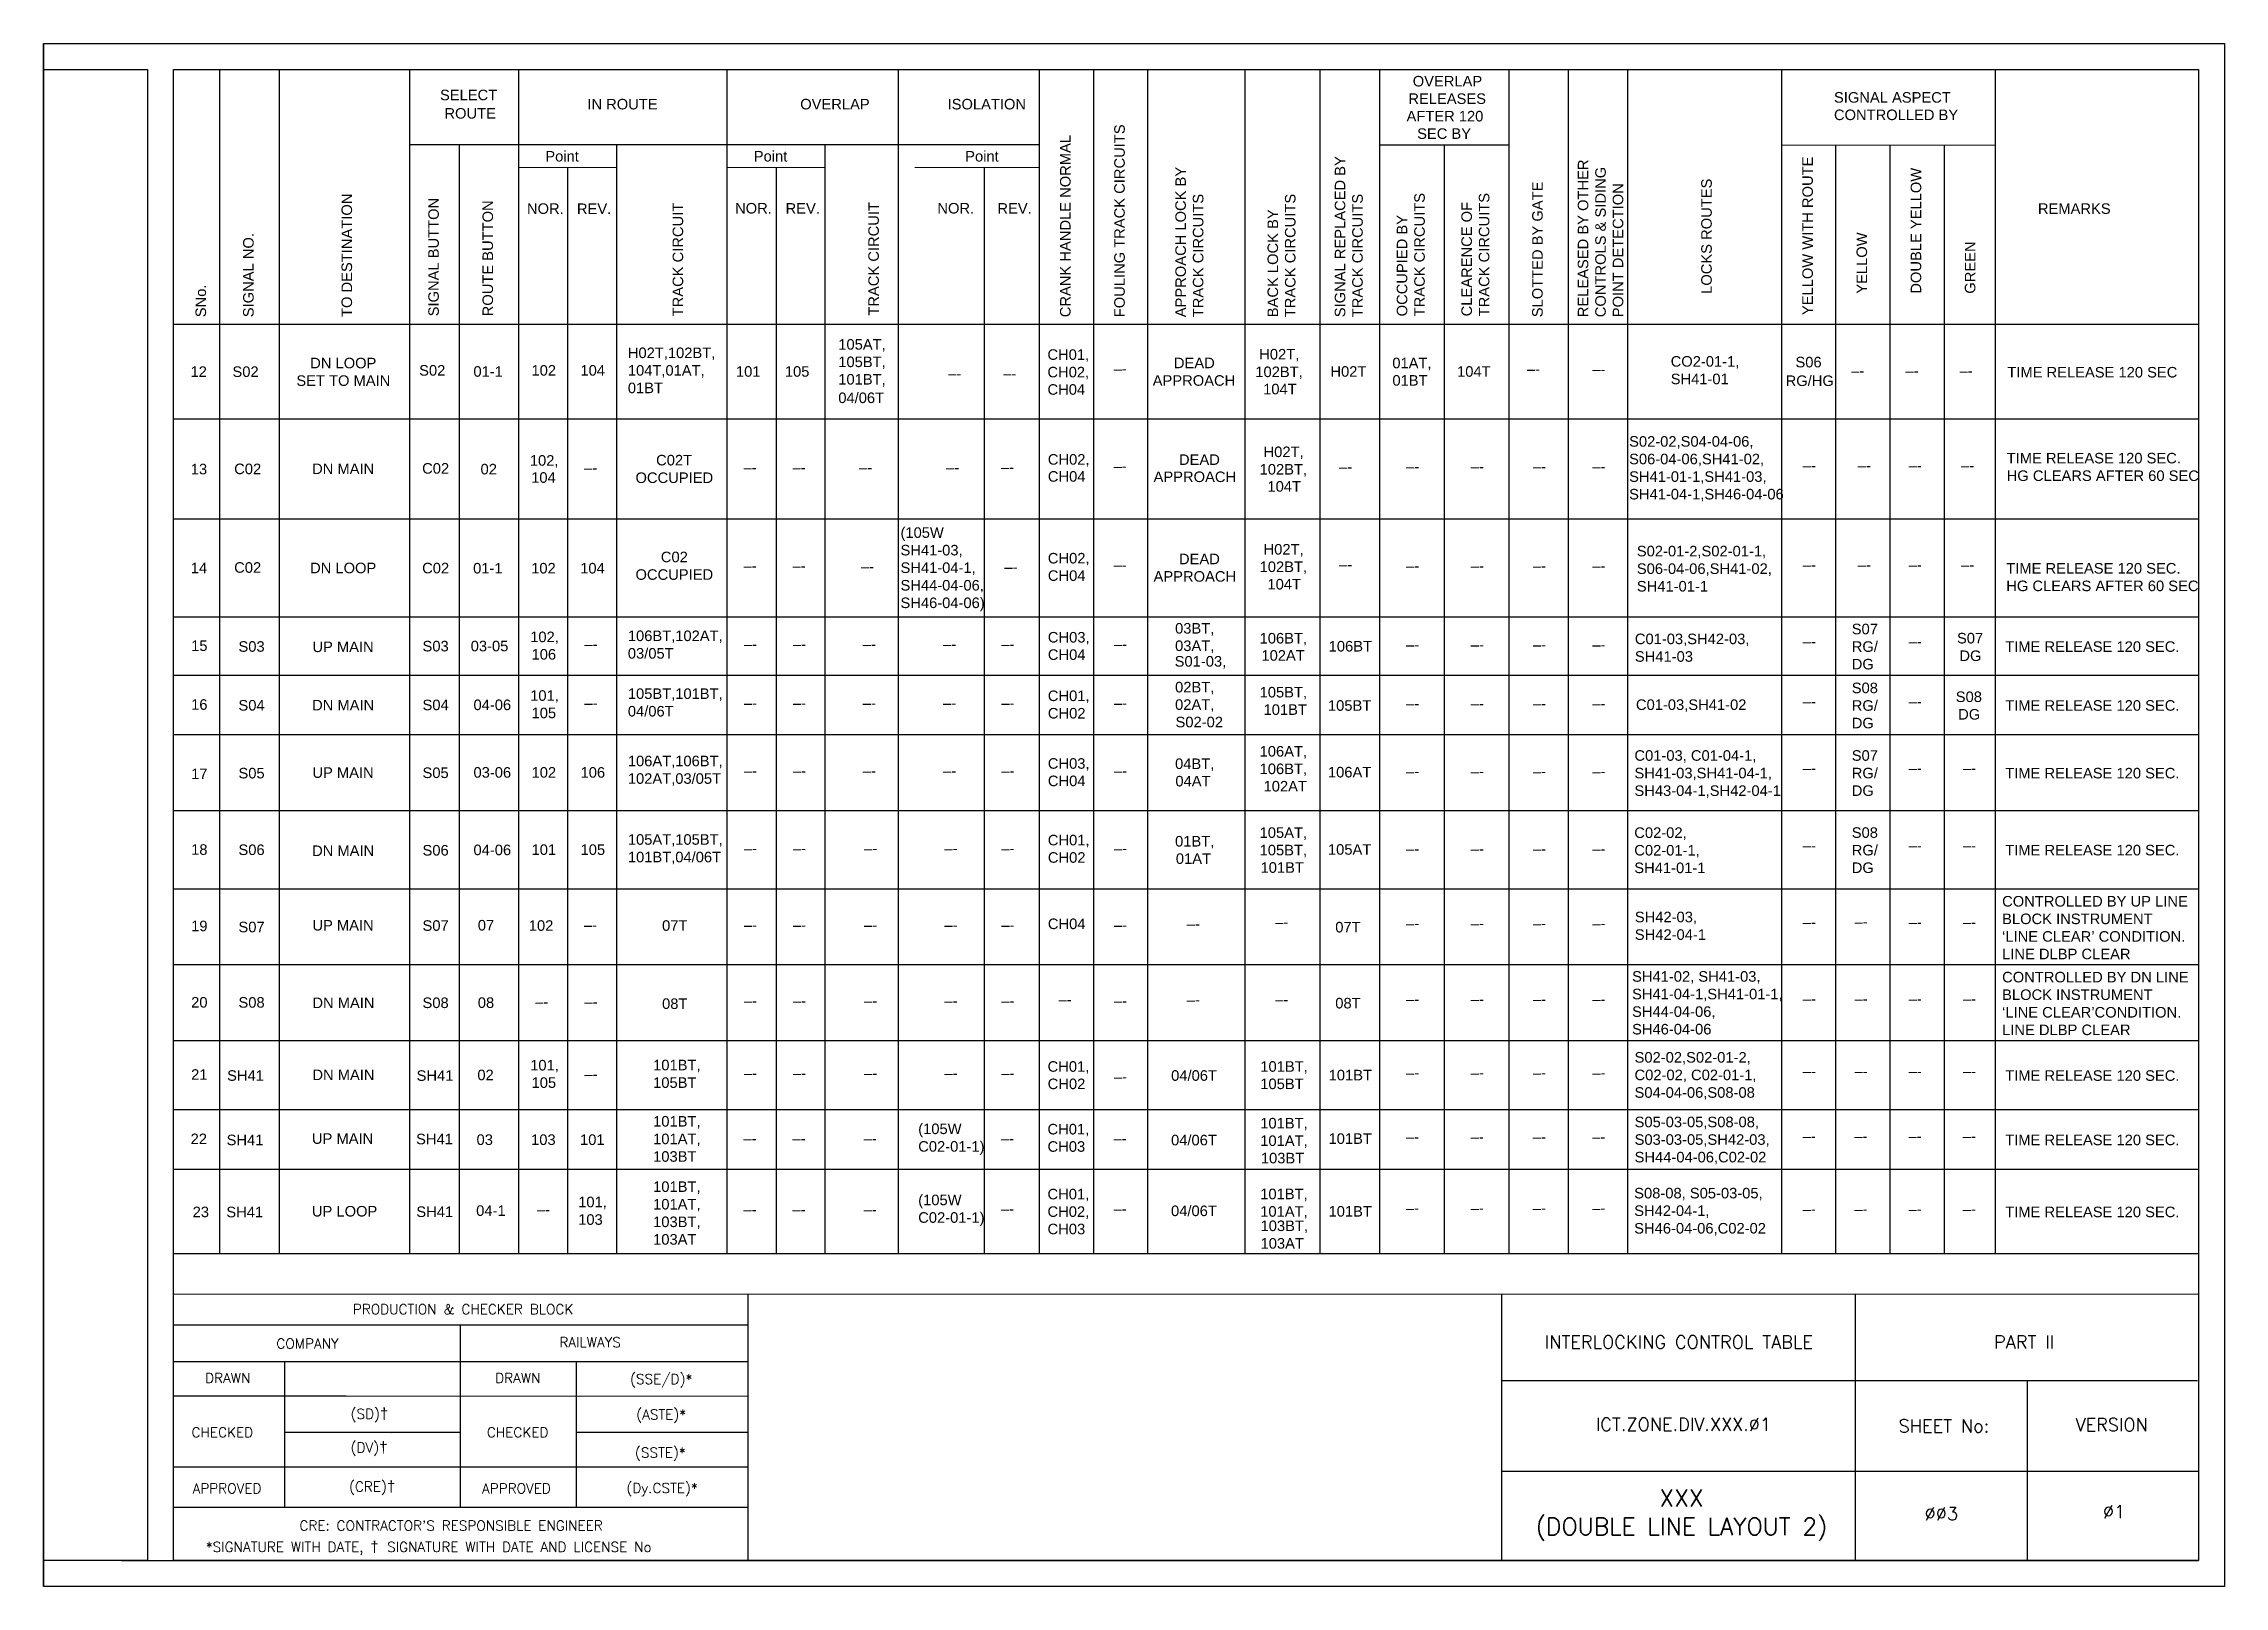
# Model space of a CAD drawing. Header units: inches. Extents: x -19 to 1646, y 43 to 715.
# Drawn here: x 770 to 1190, y 42.8 to 339.8 of the extents above; entities that cross this region are included whole.
import ezdxf
from ezdxf.enums import TextEntityAlignment as Align

# ---------------------------------------------------------------- set-up
doc = ezdxf.new("R2010")
doc.units = ezdxf.units.IN
doc.header["$MEASUREMENT"] = 0
for name, color, linetype in [('PDF2_Text', 7, 'Continuous'), ('PDF_Geometry', 7, 'Continuous'), ('PDF_Text', 7, 'Continuous')]:
    doc.layers.add(name, color=color, linetype=linetype)
doc.styles.add('PDF Arial', font='arial.ttf')
doc.styles.add('ROMANS', font='romans.shx', dxfattribs={"height": 2})

msp = doc.modelspace()

# ---------------------------------------------------------------- texts
at = {"style": 'ROMANS'}
for s, height, p in [('PRODUCTION & CHECKER BLOCK', 1.92, (850.75, 96.2)), ('COMPANY', 1.92, (820.79, 89.58)), ('RAILWAYS', 1.92, (875.21, 89.84)), ('(SSE/D)*', 1.92, (888.9, 82.75)), ('DRAWN', 1.92, (805.43, 82.96)), ('DRAWN', 1.92, (861.29, 82.96)), ('(ASTE)*', 1.92, (888.9, 75.93)), ('CHECKED', 1.92, (804.38, 72.5)), ('CHECKED', 1.92, (861.25, 72.5)), ('(SSTE)*', 1.92, (888.73, 68.6)), ('(Dy.CSTE)*', 1.92, (889.07, 61.78)), ('APPROVED', 1.92, (805.28, 61.7)), ('APPROVED', 1.92, (861.02, 61.7)), ('XXX', 3.3, (1085.41, 59.85)), ("CRE: CONTRACTOR'S RESPONSIBLE ENGINEER", 1.92, (848.44, 54.55)), ('(DOUBLE LINE LAYOUT 2)', 3.3, (1085.41, 54.38))]:
    msp.add_text(s, height=height, dxfattribs=at).set_placement(p, align=Align.MIDDLE_CENTER)
at = {"lineweight": -2, "style": 'ROMANS'}
for s, p in [('INTERLOCKING CONTROL TABLE', (1084.89, 89.87)), ('PART II', (1151.39, 89.87)), ('ICT.ZONE.DIV.XXX.Ø1', (1085.78, 74.03)), ('SHEET No:', (1135.95, 73.73)), ('VERSION', (1168.26, 73.96)), ('ØØ3 ', (1136.3, 56.87)), ('Ø1', (1168.72, 57.24))]:
    msp.add_text(s, height=2.5, dxfattribs=at).set_placement(p, align=Align.MIDDLE_CENTER)
at = {"char_height": 1.92, "attachment_point": 1, "style": 'ROMANS'}
for s, width, insert in [('(SD){\\fArial|b0|i0|c0|p34;\\H1.08333x;†}', 8.1172, (829.07, 77.17)), ('(DV){\\fArial|b0|i0|c0|p34;\\H1.08333x;†}', 8.1172, (829.07, 70.7)), ('(CRE){\\fArial|b0|i0|c0|p34;\\H1.08333x;†}', 8.1172, (828.77, 63.17)), ('\\pi-5.76,l9.6,t9.6;*SIGNATURE WITH DATE, {\\fArial|b0|i0|c0|p34;\\H1.08333x;†  }SIGNATURE WITH DATE AND LICENSE No', 104.6362, (797.36, 51.56))]:
    msp.add_mtext_dynamic_manual_height_columns(s, width=width, gutter_width=12.5, heights=[0], dxfattribs=dict(at, insert=insert))
at = {"layer": 'PDF2_Text', "attachment_point": 7, "style": 'PDF Arial'}
for s, insert, char_height in [('–-', (976.04, 276.26), 2.03), ('–-', (1068.24, 276.14), 2.03), ('102,', (863.6, 258.21), 2.03), ('CH02,', (963.36, 258.41), 2.03), ('DEAD', (988.62, 258.74), 2.03), ('H02T,', (1004.91, 259.87), 2.03), ('13', (798.3, 256.9), 2.03), ('C02', (806.66, 256.93), 2.03), ('C02', (842.86, 257.03), 2.03), ('02', (854.11, 256.89), 2.03), ('104', (863.86, 255.27), 2.03), ('–-', (874.05, 257.16), 2.03), ('–-', (904.76, 257.24), 2.03), ('–-', (914.2, 257.24), 2.03), ('–-', (927.01, 257.24), 2.03), ('–-', (943.78, 257.24), 2.03), ('–-', (954.35, 257.29), 2.03), ('CH04', (963.37, 255.48), 2.03), ('–-', (976.04, 257.52), 2.03), ('APPROACH', (983.72, 255.41), 2.03), ('102BT,', (1004.15, 256.5), 2.03), ('–-', (1019.47, 257.36), 2.03), ('–-', (1032.36, 257.42), 2.03), ('–-', (1044.82, 257.42), 2.03), ('–-', (1056.78, 257.42), 2.03), ('–-', (1068.24, 257.42), 2.03), ('–-', (1108.77, 257.62), 2.03), ('–-', (1119.36, 257.62), 2.03), ('–-', (1129.16, 257.62), 2.03), ('–-', (1139.26, 257.62), 2.03), ('104T', (1005.66, 253.56), 2.03), ('14', (798.3, 237.89), 2.03), ('C02', (806.66, 237.95), 2.03), ('C02', (842.86, 237.84), 2.03), ('01-1', (852.68, 237.81), 2.03), ('102', (863.86, 237.81), 2.03), ('104', (873.3, 237.81), 2.03), ('CH02,', (963.36, 239.39), 2.03), ('DEAD', (988.62, 239.62), 2.03), ('102BT,', (1004.15, 237.74), 2.03), ('H02T,', (1004.91, 241.1), 2.03), ('–-', (1019.47, 238.55), 2.03), ('–-', (904.76, 238.3), 2.03), ('–-', (914.2, 238.3), 2.03), ('–-', (927.37, 238.16), 2.03), ('–-', (955, 238.08), 2.03), ('CH04', (963.37, 236.39), 2.03), ('–-', (976.04, 238.47), 2.03), ('APPROACH', (983.72, 236.23), 2.03), ('104T', (1005.66, 234.73), 2.03), ('–-', (1032.36, 238.31), 2.03), ('–-', (1044.82, 238.31), 2.03), ('–-', (1056.78, 238.31), 2.03), ('–-', (1068.24, 238.31), 2.03), ('–-', (1108.77, 238.48), 2.03), ('–-', (1119.36, 238.48), 2.03), ('–-', (1129.16, 238.48), 2.03), ('–-', (1139.26, 238.48), 2.03), ('03BT,', (987.87, 225.89), 2.03), ('S07\\PRG/\\PDG', (1118.19, 219.34), 2.03), ('15', (798.37, 222.89), 2.03), ('S03', (807.48, 222.74), 2.03), ('S03', (842.93, 222.81), 2.03), ('03-05', (852.21, 222.83), 2.03), ('102,', (863.67, 224.24), 2.03), ('106', (863.93, 221.23), 2.03), ('–-', (874.12, 223.22), 2.03), ('–-', (904.83, 223.22), 2.03), ('–-', (914.27, 223.22), 2.03), ('–-', (927.73, 223.22), 2.03), ('–-', (943.2, 223.22), 2.03), ('–-', (954.42, 223.22), 2.03), ('CH03,', (963.37, 224.17), 2.03), ('CH04', (963.37, 221.17), 2.03), ('–-', (976.11, 223.22), 2.03), ('03AT,', (987.87, 222.53), 2.03), ('106BT,', (1004.15, 223.98), 2.03), ('102AT', (1004.5, 221.02), 2.03), ('106BT', (1017.45, 222.79), 2.03), ('–-', (1032.36, 223.13), 2.03), ('–-', (1044.82, 223.13), 2.03), ('–-', (1056.78, 223.13), 2.03), ('–-', (1068.24, 223.13), 2.03), ('C01-03,SH42-03,\\PSH41-03', (1076.42, 220.82), 2.0298), ('–-', (1108.77, 223.75), 2.03), ('–-', (1129.16, 223.75), 2.03), ('TIME RELEASE 120 SEC.', (1147.75, 222.72), 2.0298), ('S01-03,', (987.79, 219.54), 2.03), ('101,', (863.67, 212.95), 2.03), ('CH01,', (963.36, 212.9), 2.03), ('02BT,', (987.87, 214.57), 2.03), ('105BT,', (1004.15, 213.59), 2.03), ('S08\\PRG/\\PDG', (1118.19, 208), 2.03), ('16', (798.37, 211.57), 2.03), ('S04', (807.48, 211.42), 2.03), ('S04', (842.93, 211.49), 2.03), ('04-06', (852.75, 211.51), 2.03), ('105', (863.93, 209.95), 2.03), ('–-', (874.12, 211.9), 2.03), ('–-', (904.83, 211.9), 2.03), ('–-', (914.27, 211.9), 2.03), ('–-', (927.73, 211.9), 2.03), ('–-', (943.2, 211.9), 2.03), ('–-', (954.42, 211.9), 2.03), ('CH02', (963.37, 209.89), 2.03), ('–-', (976.11, 211.9), 2.03), ('02AT,', (987.87, 211.21), 2.03), ('S02-02', (987.95, 208.2), 2.03), ('101BT', (1004.91, 210.59), 2.03), ('105BT', (1017.31, 211.38), 2.03), ('–-', (1032.36, 211.81), 2.03), ('–-', (1044.82, 211.81), 2.03), ('–-', (1056.78, 211.81), 2.03), ('–-', (1068.24, 211.81), 2.03), ('–-', (1108.77, 212.2), 2.03), ('–-', (1129.16, 212.2), 2.03), ('TIME RELEASE 120 SEC.', (1147.75, 211.39), 2.0298), ('CH03,', (963.36, 199.87), 2.03), ('04BT,', (987.87, 199.82), 2.03), ('106AT,', (1004.15, 202.21), 2.03), ('C01-03, C01-04-1,\\PSH41-03,SH41-04-1,\\PSH43-04-1,SH42-04-1', (1076.34, 194.64), 2.0298), ('S07\\PRG/\\PDG', (1118.19, 194.99), 2.03), ('17', (798.37, 198.25), 2.03), ('S05', (807.48, 198.36), 2.03), ('S05', (842.93, 198.43), 2.03), ('03-06', (852.75, 198.5), 2.03), ('102', (863.93, 198.5), 2.03), ('106', (873.37, 198.5), 2.03), ('–-', (904.83, 198.83), 2.03), ('–-', (914.27, 198.83), 2.03), ('–-', (927.73, 198.83), 2.03), ('–-', (943.2, 198.83), 2.03), ('–-', (954.42, 198.83), 2.03), ('CH04', (963.37, 196.87), 2.03), ('–-', (976.11, 198.83), 2.03), ('04AT', (987.93, 196.82), 2.03), ('106BT,', (1004.15, 198.84), 2.03), ('102AT', (1004.91, 195.84), 2.03), ('106AT', (1017.31, 198.55), 2.03), ('–-', (1032.36, 198.74), 2.03), ('–-', (1044.82, 198.74), 2.03), ('–-', (1056.78, 198.74), 2.03), ('–-', (1068.24, 198.74), 2.03), ('–-', (1108.77, 199.37), 2.03), ('–-', (1129.16, 199.37), 2.03), ('–-', (1139.6, 199.37), 2.03), ('TIME RELEASE 120 SEC.', (1147.75, 198.36), 2.0298), ('105AT,', (1004.15, 186.56), 2.03), ('S08\\PRG/\\PDG', (1118.19, 180.15), 2.03), ('18', (798.37, 183.65), 2.03), ('S06', (807.48, 183.61), 2.03), ('S06', (842.93, 183.51), 2.03), ('04-06', (852.75, 183.58), 2.03), ('101', (863.93, 183.63), 2.03), ('105', (873.37, 183.63), 2.03), ('–-', (904.83, 183.91), 2.03), ('–-', (914.27, 183.91), 2.03), ('–-', (927.99, 183.91), 2.03), ('–-', (943.46, 183.91), 2.03), ('–-', (954.42, 183.91), 2.03), ('CH01,', (963.36, 185.12), 2.03), ('–-', (976.11, 183.91), 2.03), ('01BT,', (987.87, 184.9), 2.03), ('105BT,', (1004.15, 183.2), 2.03), ('105AT', (1017.31, 183.67), 2.03), ('C02-02, \\PC02-01-1,\\PSH41-01-1', (1076.31, 180.13), 2.03), ('–-', (1108.77, 184.44), 2.03), ('–-', (1129.16, 184.44), 2.03), ('–-', (1139.6, 184.44), 2.03), ('TIME RELEASE 120 SEC.', (1147.75, 183.54), 2.0298), ('CH02', (963.37, 182.12), 2.03), ('01AT', (988.02, 181.9), 2.03), ('101BT', (1004.33, 180.19), 2.03), ('–-', (1032.36, 183.82), 2.03), ('–-', (1044.82, 183.82), 2.03), ('–-', (1056.78, 183.82), 2.03), ('–-', (1068.24, 183.82), 2.03), ('CONTROLLED BY UP LINE\\PBLOCK INSTRUMENT \\P‘LINE CLEAR’ CONDITION.\\PLINE DLBP CLEAR', (1147.15, 163.54), 2.0298), ('19', (798.37, 168.94), 2.03), ('S07', (807.48, 168.74), 2.03), ('S07', (842.93, 169.02), 2.03), ('07', (853.58, 169.08), 2.03), ('102', (863.4, 169.02), 2.03), ('–-', (874.01, 169.16), 2.03), ('07T', (889.07, 169.02), 2.03), ('–-', (904.83, 169.16), 2.03), ('–-', (914.27, 169.16), 2.03), ('–-', (927.99, 169.16), 2.03), ('–-', (943.46, 169.16), 2.03), ('–-', (954.42, 169.16), 2.03), ('CH04', (963.37, 169.35), 2.03), ('–-', (976.11, 169.16), 2.03), ('–-', (990.13, 169.38), 2.03), ('–-', (1007.17, 169.73), 2.03), ('07T', (1018.72, 168.71), 2.03), ('–-', (1032.36, 169.48), 2.03), ('–-', (1044.82, 169.48), 2.03), ('–-', (1056.78, 169.48), 2.03), ('–-', (1068.24, 169.48), 2.03), ('–-', (1108.77, 169.69), 2.03), ('–-', (1118.73, 169.8), 2.03), ('–-', (1129.16, 169.69), 2.03), ('–-', (1139.6, 169.69), 2.03), ('SH41-02, SH41-03,\\PSH41-04-1,SH41-01-1,\\PSH44-04-06,\\PSH46-04-06', (1075.88, 149.07), 2.0298), ('CONTROLLED BY DN LINE\\PBLOCK INSTRUMENT\\P‘LINE CLEAR’CONDITION.\\PLINE DLBP CLEAR', (1147.15, 148.94), 2.0298), ('20', (798.37, 154.24), 2.03), ('S08', (807.48, 154.22), 2.03), ('S08', (842.93, 154.15), 2.03), ('08', (853.58, 154.18), 2.03), ('08T', (889.07, 153.98), 2.03), ('–-', (904.83, 154.56), 2.03), ('–-', (914.27, 154.56), 2.03), ('–-', (927.99, 154.56), 2.03), ('–-', (943.46, 154.56), 2.03), ('–-', (954.42, 154.56), 2.03), ('–-', (965.42, 154.81), 2.03), ('–-', (976.11, 154.56), 2.03), ('–-', (990.13, 154.78), 2.03), ('–-', (1007.17, 154.81), 2.03), ('08T', (1018.72, 154.08), 2.03), ('–-', (1032.36, 154.88), 2.03), ('–-', (1044.82, 154.88), 2.03), ('–-', (1056.78, 154.88), 2.03), ('–-', (1068.24, 154.88), 2.03), ('–-', (1108.77, 154.93), 2.03), ('–-', (1118.73, 154.93), 2.03), ('–-', (1129.16, 154.93), 2.03), ('–-', (1139.6, 154.93), 2.03), ('–-', (864.63, 154.38), 2.03), ('–-', (874.12, 154.38), 2.03), ('101,', (863.67, 141.78), 2.03), ('101BT,\\P105BT', (887.34, 138.78), 2.03), ('CH01,', (963.32, 141.54), 2.03), ('101BT,', (1004.29, 141.54), 2.03), ('S02-02,S02-01-2,\\PC02-02, C02-01-1, \\PS04-04-06,S08-08', (1076.36, 136.53), 2.0298), ('21', (798.37, 140.37), 2.03), ('SH41', (805.29, 140.15), 2.03), ('SH41', (841.79, 140.14), 2.03), ('02', (853.5, 140.26), 2.03), ('105', (863.93, 138.78), 2.03), ('–-', (874.12, 140.45), 2.03), ('–-', (904.83, 140.63), 2.03), ('–-', (914.27, 140.63), 2.03), ('–-', (927.99, 140.63), 2.03), ('–-', (943.46, 140.63), 2.03), ('–-', (954.42, 140.63), 2.03), ('CH02', (963.33, 138.54), 2.03), ('–-', (976.11, 139.96), 2.03), ('04/06T', (987.11, 140.15), 2.03), ('105BT', (1004.28, 138.54), 2.03), ('101BT', (1017.45, 140.23), 2.03), ('–-', (1032.36, 140.73), 2.03), ('–-', (1044.82, 140.73), 2.03), ('–-', (1056.78, 140.73), 2.03), ('–-', (1068.24, 140.73), 2.03), ('–-', (1108.77, 141), 2.03), ('–-', (1118.73, 141), 2.03), ('–-', (1129.16, 141), 2.03), ('–-', (1139.6, 141), 2.03), ('TIME RELEASE 120 SEC.', (1147.75, 140.14), 2.0298), ('101BT,\\P101AT,\\P103BT', (887.34, 124.56), 2.03), ('(105W\\PC02-01-1)', (938.4, 125.92), 2.03), ('CH01,', (963.3, 129.47), 2.03), ('101BT,', (1004.27, 130.62), 2.03), ('S05-03-05,S08-08,\\PS03-03-05,SH42-03,\\PSH44-04-06,C02-02', (1076.37, 124.09), 2.0298), ('22', (798.27, 127.98), 2.03), ('SH41', (805.2, 127.75), 2.03), ('SH41', (841.69, 127.92), 2.03), ('103', (863.84, 127.8), 2.03), ('101', (873.27, 127.8), 2.03), ('–-', (904.74, 128.07), 2.03), ('–-', (914.18, 128.07), 2.03), ('–-', (927.9, 128.07), 2.03), ('–-', (954.33, 128.07), 2.03), ('CH03', (963.31, 126.48), 2.03), ('–-', (976.02, 128.07), 2.03), ('04/06T', (987.09, 127.72), 2.03), ('101AT,', (1004.27, 127.25), 2.03), ('103BT', (1004.39, 124.25), 2.03), ('101BT', (1017.42, 128), 2.03), ('–-', (1032.33, 128.36), 2.03), ('–-', (1044.8, 128.36), 2.03), ('–-', (1056.76, 128.36), 2.03), ('–-', (1068.21, 128.36), 2.03), ('–-', (1108.75, 128.51), 2.03), ('–-', (1118.7, 128.51), 2.03), ('–-', (1129.14, 128.51), 2.03), ('–-', (1139.57, 128.51), 2.03), ('TIME RELEASE 120 SEC.', (1147.75, 127.75), 2.0298), ('101,\\P103', (872.91, 112.42), 2.03), ('(105W\\PC02-01-1)', (938.4, 112.23), 2.03), ('CH01,', (963.3, 116.97), 2.03), ('101BT,', (1004.27, 117), 2.03), ('S08-08, S05-03-05, \\PSH42-04-1,\\PSH46-04-06,C02-02', (1076.29, 110.39), 2.0298), ('23', (798.66, 113.89), 2.03), ('SH41', (805.15, 113.87), 2.03), ('SH41', (841.74, 113.92), 2.03), ('04-1', (853.27, 114.14), 2.03), ('–-', (864.97, 114.4), 2.03), ('–-', (904.74, 114.4), 2.03), ('–-', (914.18, 114.4), 2.03), ('–-', (927.9, 114.4), 2.03), ('–-', (954.33, 114.51), 2.03), ('CH02,', (963.3, 113.6), 2.03), ('–-', (976.02, 114.51), 2.03), ('04/06T', (987.09, 114.1), 2.03), ('101AT,', (1004.27, 113.63), 2.03), ('101BT', (1017.42, 114), 2.03), ('–-', (1032.33, 114.67), 2.03), ('–-', (1044.8, 114.67), 2.03), ('–-', (1056.76, 114.67), 2.03), ('–-', (1068.21, 114.67), 2.03), ('–-', (1108.75, 114.48), 2.03), ('–-', (1118.7, 114.48), 2.03), ('–-', (1129.14, 114.48), 2.03), ('–-', (1139.57, 114.48), 2.03), ('TIME RELEASE 120 SEC.', (1147.75, 113.89), 2.0298), ('CH03', (963.31, 110.6), 2.03), ('103BT,\\P103AT', (1004.33, 107.83), 2.03)]:
    msp.add_mtext(s, dxfattribs=dict(at, insert=insert, char_height=char_height))
for s, insert, char_height, width in [('\\pi4.30027;C02T\\P\\pi0.32867;OCCUPIED', (883.62, 255.23), 2.0298, 15.3364), ('S02-02,S04-04-06, \\PS06-04-06,SH41-02,\\PSH41-01-1,SH41-03,\\PSH41-04-1,SH46-04-06', (1075.31, 251.72), 2.0298, 30.0635), ('TIME RELEASE 120 SEC.\\PHG CLEARS AFTER 60 SEC', (1148.03, 255.62), 2.0298, 39.3341), ('\\pi5.21269;C02\\P\\pi0.32867;OCCUPIED', (883.62, 236.59), 2.0298, 15.3364), ('S02-01-2,S02-01-1,\\PS06-04-06,SH41-02,\\PSH41-01-1', (1076.8, 234.34), 2.0298, 28.7099), ('TIME RELEASE 120 SEC.\\PHG CLEARS AFTER 60 SEC', (1147.95, 234.41), 2.0298, 47.7264), ('\\pi-0.02493;S07\\P\\pi0.44097;DG', (1138.48, 220.96), 2.0298, 4.7393), ('\\pi-0.25818;S08\\P\\pi0.2098;DG', (1138.48, 209.68), 2.0298, 4.277), ('C01-03,SH41-02', (1076.63, 211.19), 2.0298, 28.3864), ('SH42-03, \\PSH42-04-1', (1076.41, 167.28), 2.03, 18.8478), ('03', (853.34, 127.8), 2.03, 2.9957), ('101BT,\\P101AT,\\P103BT,\\P103AT', (887.34, 108.6), 2.03, 8.5815)]:
    msp.add_mtext(s, dxfattribs=dict(at, insert=insert, char_height=char_height, width=width))
at = {"layer": 'PDF_Text', "attachment_point": 7, "style": 'PDF Arial'}
for s, insert, char_height in [('OVERLAP', (1033.64, 331.57), 2.027), ('SELECT', (846.3, 328.92), 2.027), ('IN ROUTE', (874.68, 327.15), 2.027), ('OVERLAP', (915.68, 327.15), 2.027), ('ISOLATION', (944.06, 327.15), 2.027), ('RELEASES', (1032.8, 328.21), 2.027), ('SIGNAL ASPECT', (1114.77, 328.45), 2.0273), ('ROUTE', (847.15, 325.38), 2.027), ('AFTER 120', (1032.45, 324.84), 2.027), ('SEC BY', (1034.49, 321.48), 2.027), ('CONTROLLED BY', (1114.77, 325.09), 2.0273), ('Point', (866.58, 317.12), 2.027), ('Point', (906.73, 317.12), 2.027), ('Point', (947.45, 317.12), 2.027), ('NOR.', (863.05, 307.04), 2.027), ('REV.', (872.67, 307.04), 2.027), ('NOR.', (903.13, 307.11), 2.027), ('REV.', (912.86, 307.11), 2.027), ('NOR.', (942.09, 307.11), 2.027), ('REV.', (953.65, 307.11), 2.027), ('REMARKS', (1154.05, 307.04), 2.027), ('105AT,', (923.01, 280.55), 2.027), ('12', (798.25, 275.69), 2.027), ('S02', (842.28, 275.9), 2.027), ('01-1', (852.74, 275.69), 2.027), ('102', (863.92, 275.9), 2.027), ('104', (873.35, 275.9), 2.027), ('H02T,102BT,\\P104T,01AT,\\P01BT', (882.48, 272.52), 2.0273), ('101', (903.3, 275.69), 2.027), ('105', (912.72, 275.69), 2.027), ('105BT,', (923.01, 277.19), 2.027), ('CH01,', (963.29, 278.59), 2.027), ('CH02,', (963.29, 275.22), 2.027), ('102BT,', (1003.33, 275.27), 2.027), ('H02T,', (1004.08, 278.66), 2.027), ('H02T', (1017.79, 275.69), 2.027), ('01AT,', (1029.71, 276.97), 2.027), ('104T', (1042.18, 275.69), 2.027), ('CO2-01-1, \\PSH41-01', (1083.32, 274.25), 2.027), ('S06', (1107.35, 277.49), 2.027), ('TIME RELEASE 120 SEC', (1148.16, 275.54), 2.0273), ('101BT,', (923.01, 273.83), 2.027), ('–-', (944.2, 275.31), 2.027), ('–-', (954.77, 275.31), 2.027), ('CH04', (963.3, 272.22), 2.027), ('104T', (1004.83, 272.3), 2.027), ('01BT', (1029.73, 273.97), 2.027), ('–-', (1055.63, 276.2), 2.027), ('RG/HG', (1105.46, 273.91), 2.027), ('–-', (1118.1, 275.85), 2.027), ('–-', (1128.53, 275.85), 2.027), ('–-', (1138.96, 275.85), 2.027), ('04/06T', (923.01, 270.62), 2.027), ('DN MAIN', (821.67, 256.98), 2.027), ('(105W\\PSH41-03,\\PSH41-04-1,\\PSH44-04-06,\\PSH46-04-06)', (934.99, 230.57), 2.0273), ('DN LOOP', (821.28, 237.86), 2.027), ('106BT,102AT,\\P03/05T', (882.48, 221.42), 2.0273), ('UP MAIN', (821.73, 222.68), 2.027), ('105BT,101BT,\\P04/06T', (882.48, 210.28), 2.0273), ('DN MAIN', (821.67, 211.48), 2.027), ('106AT,106BT,\\P102AT,03/05T', (882.48, 196.97), 2.0273), ('UP MAIN', (821.73, 198.47), 2.027), ('DN MAIN', (821.67, 183.45), 2.027), ('105AT,105BT,\\P101BT,04/06T', (882.48, 181.86), 2.0273), ('UP MAIN', (821.73, 169.07), 2.027), ('DN MAIN', (821.73, 154.17), 2.027), ('DN MAIN', (821.73, 140.31), 2.027), ('UP MAIN', (821.64, 128.01), 2.027), ('UP LOOP', (821.64, 114.02), 2.027)]:
    msp.add_mtext(s, dxfattribs=dict(at, insert=insert, char_height=char_height))
at = {"layer": 'PDF_Text', "attachment_point": 7, "rotation": 90, "style": 'PDF Arial'}
for s, insert, char_height in [('FOULING TRACK CIRCUITS', (978.21, 287.17), 2.0273), ('CRANK HANDLE NORMAL', (967.77, 287.17), 2.0273), ('APPROACH LOCK BY', (989.98, 287.17), 2.0273), ('SIGNAL REPLACED BY', (1020.68, 287.17), 2.0273), ('RELEASED BY OTHER', (1067.48, 287.17), 2.0273), ('CONTROLS & SIDING', (1070.85, 287.17), 2.0273), ('YELLOW WITH ROUTE', (1110.73, 287.58), 2.0273), ('DOUBLE YELLOW', (1131.6, 291.7), 2.0273), ('TRACK CIRCUITS', (1035.99, 287.34), 2.0273), ('TRACK CIRCUITS', (1048.43, 287.34), 2.0273), ('SLOTTED BY GATE', (1058.7, 287.17), 2.0273), ('POINT DETECTION', (1074.21, 287.17), 2.0273), ('LOCKS ROUTES', (1091.26, 291.67), 2.0273), ('TO DESTINATION', (829.39, 287.22), 2.0273), ('SIGNAL BUTTON', (846.1, 287.34), 2.0273), ('ROUTE BUTTON', (856.54, 287.34), 2.0273), ('TRACK CIRCUIT', (893.16, 287.34), 2.0273), ('TRACK CIRCUIT', (930.85, 287.48), 2.0273), ('TRACK CIRCUITS', (993.35, 287.17), 2.0273), ('BACK LOCK BY', (1007.73, 287.17), 2.0273), ('TRACK CIRCUITS', (1011.09, 287.17), 2.0273), ('TRACK CIRCUITS', (1024.04, 287.17), 2.0273), ('OCCUPIED BY', (1032.62, 287.34), 2.0273), ('CLEARENCE OF', (1045.07, 287.34), 2.0273), ('SIGNAL NO.', (810.44, 287.17), 2.027), ('YELLOW', (1121.17, 291.7), 2.027), ('GREEN', (1142.03, 291.7), 2.027), ('SNo.', (801.27, 287.17), 2.027)]:
    msp.add_mtext(s, dxfattribs=dict(at, insert=insert, char_height=char_height))
at = {"layer": 'PDF_Text', "attachment_point": 7, "style": 'PDF Arial'}
for s, insert, char_height, width in [('S02', (806.33, 275.65), 2.027, 10.6172), ('\\pi3.27177;DN LOOP\\P\\pi0.60693;SET TO MAIN', (818.03, 273.93), 2.0273, 18.9495), ('\\pi4.20554;DEAD\\P\\pi0.12184;APPROACH', (983.44, 273.95), 2.0273, 15.9105)]:
    msp.add_mtext(s, dxfattribs=dict(at, insert=insert, char_height=char_height, width=width))

# ---------------------------------------------------------------- blocks, each defined once
blk = doc.blocks.new('A$C1B685902')
at = {"color": 7}
blk.add_line((0, 297), (0, 0), dxfattribs=at)
for points in [[(0, 297), (420, 297), (420, 0), (0, 0)], [(25, 292), (415, 292), (415, 5), (25, 5)]]:
    blk.add_lwpolyline(points, close=True, dxfattribs=at)
blk.add_lwpolyline([(0, 292), (20, 292), (20, 5), (0, 5)], dxfattribs=at)

# ---------------------------------------------------------------- linework, layer by layer
for p, q in [((803.86, 334.84), (803.86, 106.88)), ((815.3, 334.84), (815.3, 106.88)), ((840.4, 334.84), (840.4, 106.88)), ((861.4, 334.84), (861.4, 106.88)), ((901.55, 334.84), (901.55, 106.88)), ((934.51, 334.84), (934.51, 106.88)), ((961.7, 334.84), (961.7, 106.88)), ((972.14, 334.84), (972.14, 106.88)), ((982.57, 334.84), (982.57, 106.88)), ((1001.32, 334.84), (1001.32, 106.88)), ((1015.78, 334.84), (1015.78, 106.88)), ((1027.23, 334.84), (1027.23, 106.88)), ((1052.12, 334.84), (1052.12, 106.88)), ((1063.56, 334.84), (1063.56, 106.88)), ((1075, 334.84), (1075, 106.88)), ((1104.66, 334.84), (1104.66, 106.95)), ((1145.84, 334.84), (1145.84, 106.95)), ((961.77, 320.33), (840.61, 320.33)), ((849.96, 320.4), (849.96, 106.88)), ((880.26, 320.33), (880.26, 106.88)), ((920.4, 320.4), (920.4, 106.88)), ((1052.12, 320.28), (1027.23, 320.29)), ((1039.67, 320.4), (1039.67, 106.88)), ((1145.84, 320.26), (1104.66, 320.27)), ((1115.09, 320.26), (1115.09, 106.88)), ((1125.53, 320.26), (1125.53, 106.88)), ((1135.96, 320.26), (1135.96, 106.88)), ((870.83, 316.05), (870.83, 106.88)), ((911.05, 315.98), (911.05, 106.88)), ((951.13, 315.98), (951.13, 106.88)), ((1184.96, 285.76), (794.96, 285.76)), ((1184.96, 267.55), (794.96, 267.55)), ((1184.96, 248.27), (794.96, 248.27)), ((1185.1, 229.45), (795.1, 229.45)), ((1185.03, 218.21), (795.03, 218.21)), ((1185.1, 206.75), (795.1, 206.75)), ((1185.03, 192.14), (795.03, 192.14)), ((1185.1, 177.07), (795.1, 177.07)), ((1185.1, 162.47), (795.1, 162.47)), ((1185.03, 147.87), (795.03, 147.87)), ((1184.96, 134.59), (794.96, 134.59)), ((1184.96, 123.09), (794.96, 123.09)), ((1184.98, 106.88), (794.98, 106.88)), ((794.98, 99.11), (1184.96, 99.19)), ((905.57, 99.19), (905.57, 47.85)), ((828.21, 93.14), (794.97, 93.14)), ((905.57, 93.13), (828.21, 93.14)), ((850.17, 93.14), (850.17, 58.04)), ((828.21, 86.1), (794.97, 86.1)), ((816.41, 58.04), (816.41, 86.1)), ((905.57, 86.09), (828.21, 86.1)), ((872.61, 58.04), (872.61, 86.09)), ((1152, 82.47), (1152, 47.85)), ((828.21, 79.43), (794.97, 79.43)), ((905.57, 79.42), (828.21, 79.43)), ((850.17, 72.45), (816.41, 72.45)), ((836.87, 72.3), (836.87, 72.3)), ((905.57, 72.45), (872.61, 72.45)), ((828.21, 65.78), (794.97, 65.79)), ((905.57, 65.78), (828.21, 65.78)), ((828.21, 58.04), (794.97, 58.04)), ((905.57, 58.04), (828.21, 58.04))]:
    msp.add_line(p, q)
at = {"lineweight": -2}
for p, q in [((1050.82, 47.85), (1050.82, 99.19)), ((1050.82, 82.47), (1184.78, 82.47)), ((1050.82, 65.02), (1184.96, 65.02))]:
    msp.add_line(p, q, dxfattribs=at)
at = {"linetype": 'Continuous', "lineweight": -2}
for p, q in [((1118.89, 47.85), (1118.89, 99.19)), ((784.96, 47.85), (1066.96, 47.85)), ((784.96, 47.85), (1184.96, 47.85))]:
    msp.add_line(p, q, dxfattribs=at)
at = {"layer": 'PDF_Geometry', "lineweight": 15}
for points in [[(815.3, 106.88), (815.3, 334.91)], [(840.4, 106.88), (840.4, 334.91)], [(1052.12, 320.4), (1052.12, 334.84)], [(1063.56, 320.4), (1063.56, 334.84)], [(1075, 320.4), (1075, 334.84)], [(840.61, 320.33), (861.47, 320.33)], [(861.47, 320.33), (961.77, 320.33)], [(1027.3, 320.33), (1052.19, 320.33)], [(1052.12, 316.05), (1052.12, 320.4)], [(1063.56, 316.05), (1063.56, 320.4)], [(1075, 316.05), (1075, 320.4)], [(861.47, 315.98), (880.33, 315.98)], [(870.83, 285.83), (870.83, 316.05)], [(901.62, 315.98), (920.48, 315.98)], [(937.76, 315.98), (961.77, 315.98)], [(1052.12, 285.83), (1052.12, 316.05)], [(1063.56, 285.83), (1063.56, 316.05)], [(1075, 285.83), (1075, 316.05)], [(961.7, 106.88), (961.7, 285.76)], [(972.14, 106.88), (972.14, 285.76)], [(1052.12, 274.61), (1052.12, 285.69)], [(1063.56, 274.61), (1063.56, 285.69)], [(1075, 274.61), (1075, 285.69)], [(1052.12, 263.39), (1052.12, 274.47)], [(1063.56, 263.39), (1063.56, 274.47)], [(1075, 263.39), (1075, 274.47)], [(1052.12, 257.71), (1052.12, 265.42)], [(1063.56, 257.71), (1063.56, 265.42)], [(1075, 257.71), (1075, 265.42)]]:
    msp.add_lwpolyline(points, dxfattribs=at)

# ---------------------------------------------------------------- block references
msp.add_blockref('A$C1B685902', (769.96, 42.85))

msp.set_redraw_order([(e.dxf.handle, doc.entitydb.next_handle()) for e in msp.query("TEXT MTEXT ATTDEF DIMENSION ARC_DIMENSION")])  # texts and dimensions are drawn at this point

doc.saveas('drawing.dxf')
